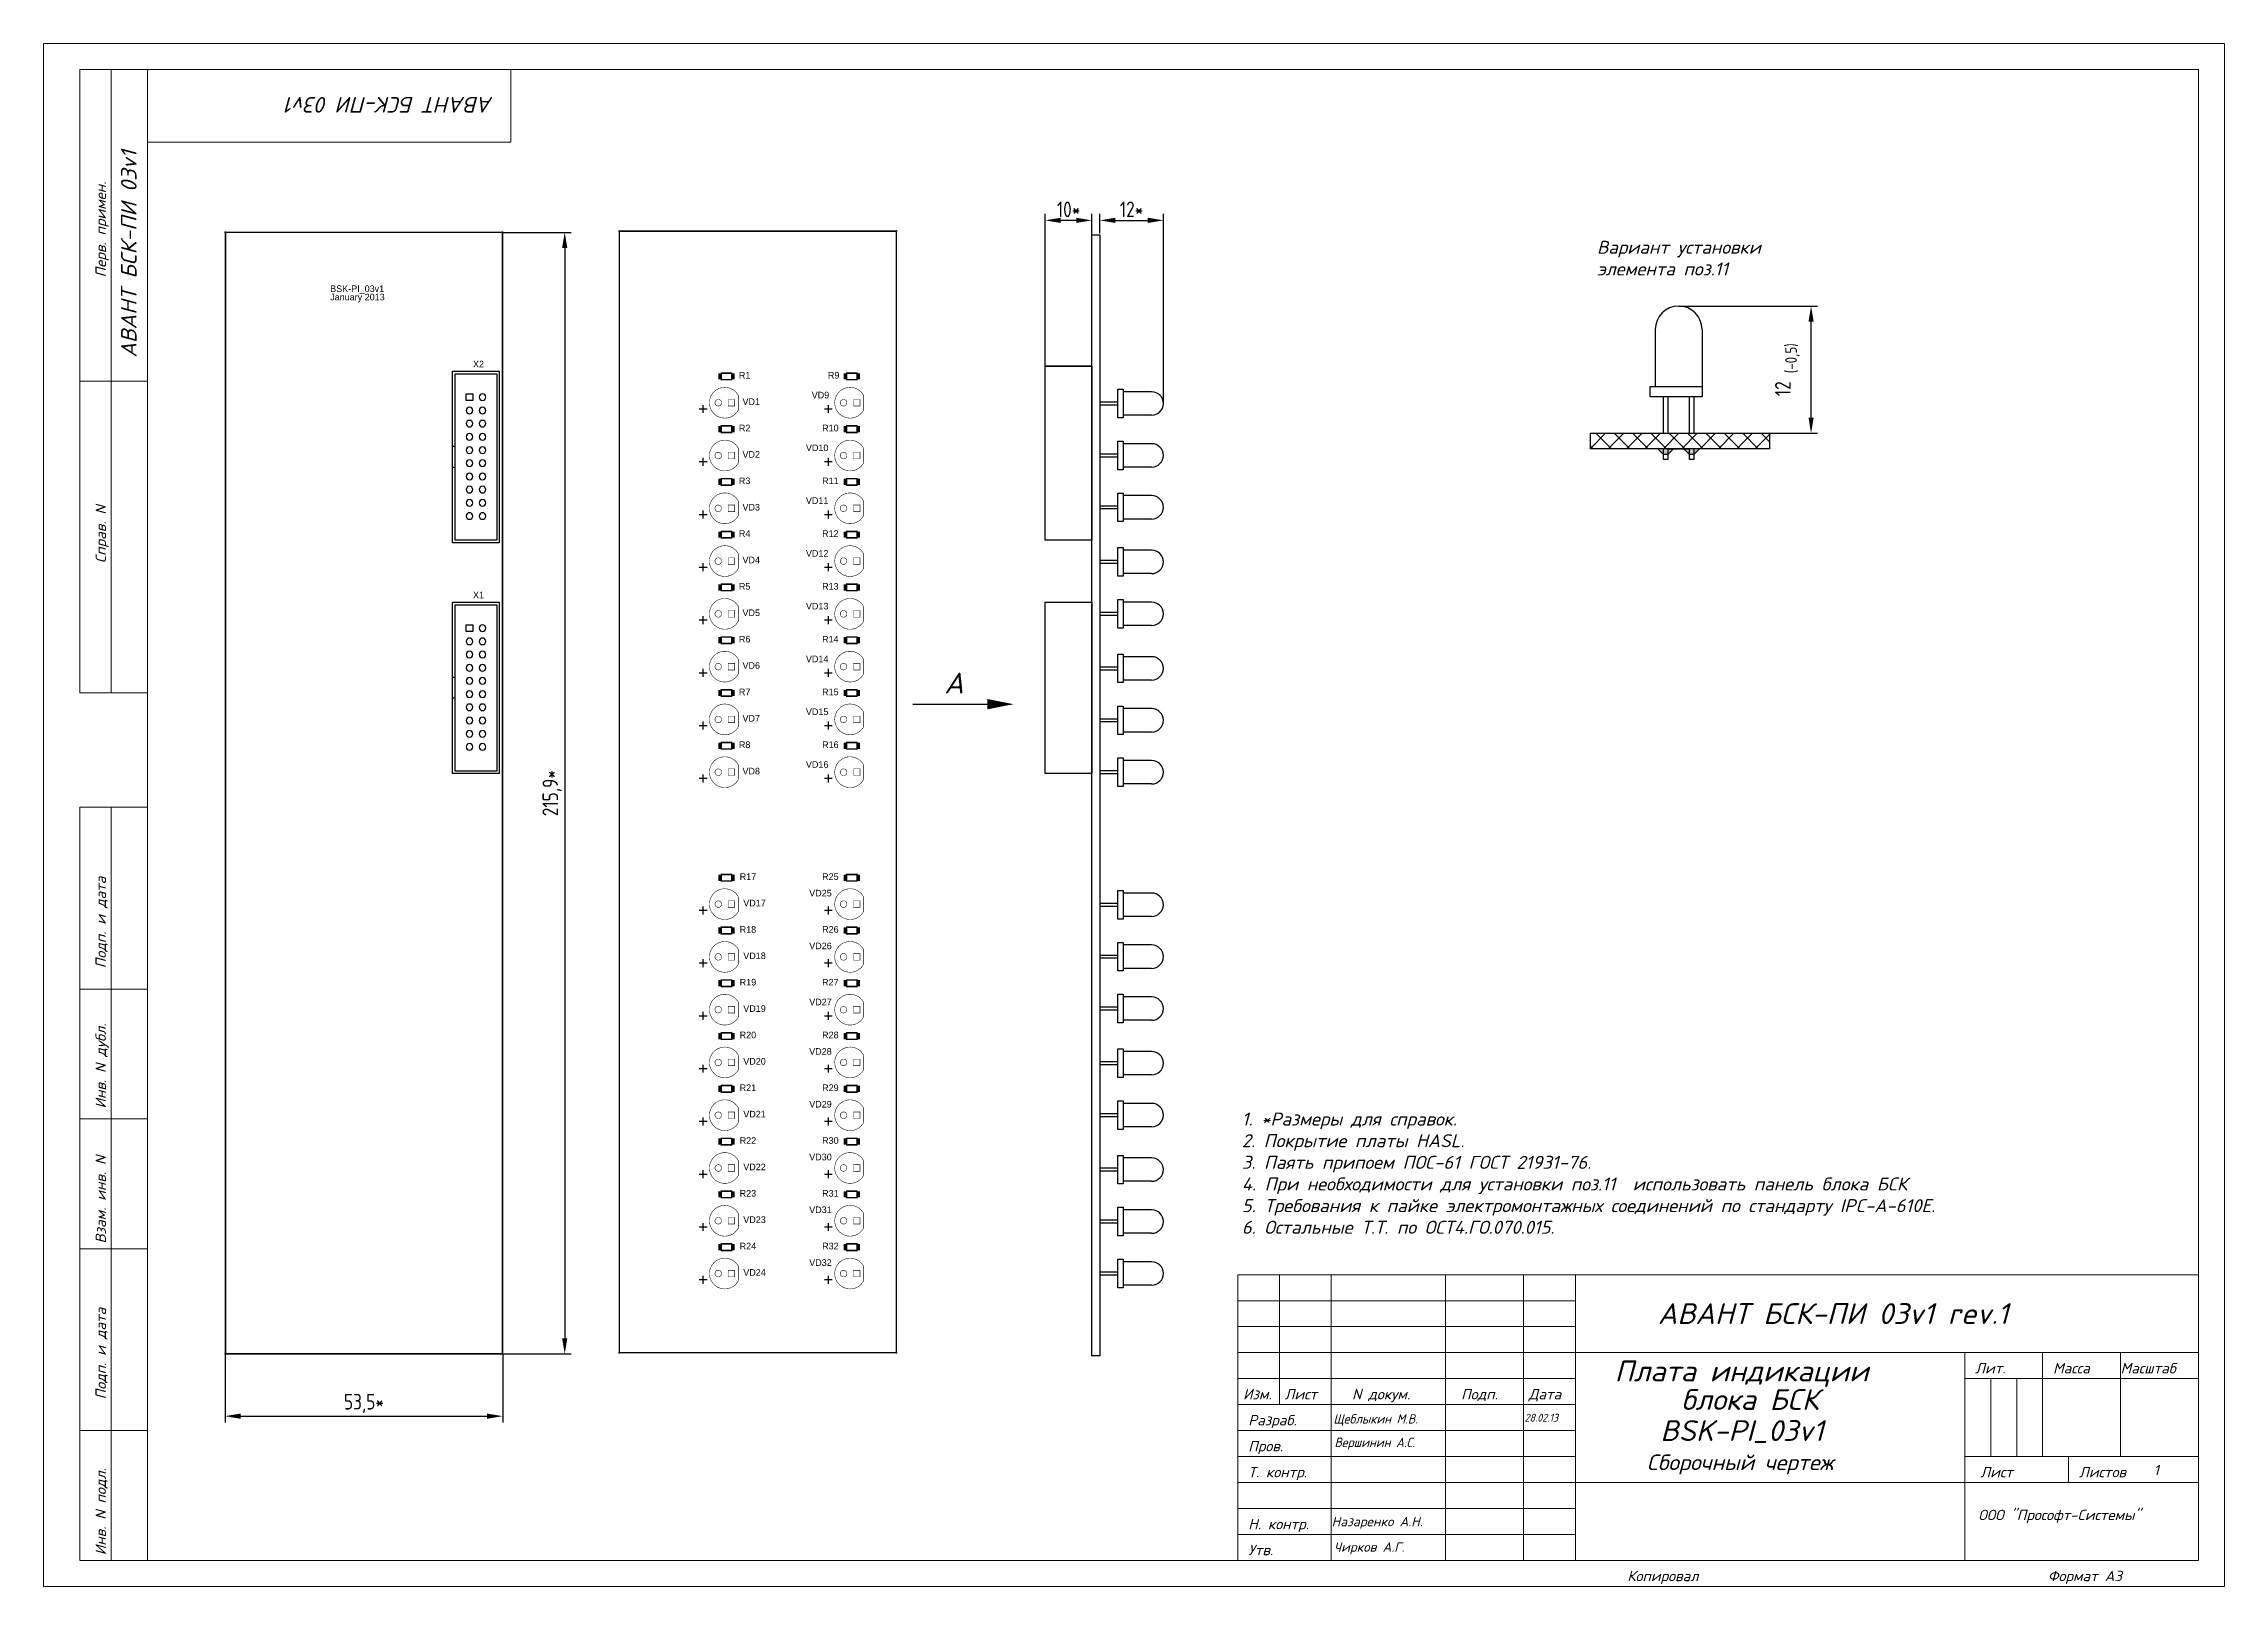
# Model space of a CAD drawing. Extents: x 618 to 1038, y -488 to -191.
import ezdxf
from ezdxf.enums import TextEntityAlignment as Align

# ---------------------------------------------------------------- set-up
doc = ezdxf.new("R2010")
doc.units = 0
doc.header["$MEASUREMENT"] = 0
for name, color, linetype in [('Board', 7, 'Continuous'), ('BOTTOM', 7, 'Continuous'), ('TOP', 7, 'Continuous'), ('Top_Silk', 7, 'Continuous')]:
    doc.layers.add(name, color=color, linetype=linetype)
doc.layers.add('РАЗМЕРЫ', color=3, linetype='Continuous', lineweight=0)
doc.layers.add('РАМКА', color=7, linetype='Continuous', lineweight=0)
doc.styles.add('ADRF1', font='romans', dxfattribs={"oblique": 15})
doc.styles.add('ГОСТ 2.304', font='CS_Gost2304.shx')
doc.dimstyles.new('ГОСТ', dxfattribs={"dimscale": 0, "dimtxt": 3, "dimasz": 3, "dimexe": 1.25, "dimexo": 0, "dimtad": 1, "dimtoh": 1, "dimdec": 3, "dimtxsty": 'ГОСТ 2.304', "dimcen": 5, "dimadec": 3, "dimazin": 2, "dimtfac": 0.75, "dimtdec": 4, "dimtmove": 1, "dimatfit": 3, "dimfxl": 1, "dimtolj": 1, "dimarcsym": 0})

msp = doc.modelspace()

# ---------------------------------------------------------------- texts
at = {"layer": 'Board', "linetype": 'Continuous', "attachment_point": 1, "style": 'ADRF1'}
for s, insert, char_height, width in [('A', (791.0515, -312.0752), 4, 8), ('1. *Размеры для справок.\\P2. Покрытие платы HASL.\\P3. Паять припоем ПОС-61 ГОСТ 21931-76.\\P4. При необходимости для установки поз.11  использовать панель блока БСК\\P5. Требования к пайке электромонтажных соединений по стандарту IPC-A-610E.\\P6. Остальные Т.Т. по ОСТ4.ГО.070.015.', (848.3638, -396.7651), 2.5, 180.700783)]:
    msp.add_mtext(s, dxfattribs=dict(at, insert=insert, char_height=char_height, width=width))
at = {"layer": 'BOTTOM', "width": 1.019685}
for s, p in [('R1', (752.6104, -255.458)), ('R9', (769.7554, -255.459)), ('VD1', (753.8804, -260.538)), ('VD9', (767.2164, -259.269)), ('R2', (752.6104, -265.618)), ('R10', (769.1214, -265.619)), ('VD10', (766.5804, -269.428)), ('VD2', (753.8804, -270.698)), ('R3', (752.6104, -275.778)), ('R11', (769.1204, -275.778)), ('VD3', (753.8804, -280.858)), ('VD11', (766.5804, -279.588)), ('R4', (752.6104, -285.938)), ('R12', (769.1204, -285.938)), ('VD4', (753.8804, -291.018)), ('VD12', (766.5804, -289.748)), ('R5', (752.6104, -296.098)), ('R13', (769.1204, -296.098)), ('VD5', (753.8804, -301.178)), ('VD13', (766.5804, -299.909)), ('R6', (752.6104, -306.258)), ('R14', (769.1204, -306.258)), ('VD6', (753.8804, -311.338)), ('VD14', (766.5804, -310.068)), ('R7', (752.6104, -316.418)), ('VD15', (766.5804, -320.228)), ('R15', (769.1204, -316.418)), ('VD7', (753.8804, -321.498)), ('R8', (752.6104, -326.578)), ('R16', (769.1204, -326.578)), ('VD8', (753.8804, -331.658)), ('VD16', (766.5804, -330.388)), ('R17', (753.2464, -351.979)), ('R25', (769.1204, -351.978)), ('VD17', (754.5154, -357.059)), ('VD25', (767.2154, -355.153)), ('R18', (753.2464, -362.139)), ('R26', (769.1204, -362.138)), ('VD26', (767.2154, -365.313)), ('VD18', (754.5154, -367.219)), ('R19', (753.2464, -372.299)), ('R27', (769.1204, -372.298)), ('VD19', (754.5154, -377.378)), ('VD27', (767.2154, -376.108)), ('R20', (753.2464, -382.459)), ('R28', (769.1204, -382.458)), ('VD20', (754.5154, -387.538)), ('VD28', (767.2154, -385.634)), ('R21', (753.2464, -392.619)), ('VD29', (767.2154, -395.794)), ('R29', (769.1204, -392.618)), ('VD21', (754.5154, -397.698)), ('R22', (753.2464, -402.779)), ('R30', (769.1204, -402.778)), ('VD22', (754.5154, -407.858)), ('VD30', (767.2154, -405.954)), ('R23', (753.2464, -412.939)), ('VD31', (767.2154, -416.114)), ('R31', (769.1204, -412.938)), ('VD23', (754.5154, -418.018)), ('R24', (753.2464, -423.099)), ('R32', (769.1204, -423.098)), ('VD24', (754.5154, -428.178)), ('VD32', (767.2154, -426.273))]:
    msp.add_text(s, height=1.27, dxfattribs=at).set_placement(p, align=Align.CENTER)
at = {"layer": 'TOP', "width": 1.019685}
for s, p in [('January 2013', (672.7918, -240.396)), ('BSK-PI_03v1', (672.7918, -238.796))]:
    msp.add_text(s, height=1.27, dxfattribs=at).set_placement(p)
for s, p in [('X2', (701.3558, -253.309)), ('X1', (701.3558, -297.759))]:
    msp.add_text(s, height=1.27, dxfattribs=at).set_placement(p, align=Align.CENTER)
at = {"layer": 'Top_Silk', "linetype": 'Continuous', "insert": (916.7528, -228.9374), "char_height": 2.5, "width": 47.5, "attachment_point": 1, "style": 'ADRF1'}
msp.add_mtext('Вариант установки элемента поз.11', dxfattribs=at)
at = {"layer": 'РАМКА', "style": 'ADRF1', "oblique": 15}
for rotation, p in [(180, (704.2461, -201.2575)), (90, (635.5026, -251.4286))]:
    msp.add_text('АВАНТ БСК-ПИ 03v1', height=3, rotation=rotation, dxfattribs=at).set_placement(p)
for s, height, p in [('АВАНТ БСК-ПИ 03v1 rev.1', 4, (928.4691, -437.4634)), ('Плата индикации', 4, (920.1516, -448.5191)), ('блока БСК', 4, (932.9842, -454.0011)), ('BSK-PI_03v1', 4, (928.9654, -459.9837)), ('Сборочный чертеж', 3, (926.3661, -465.596)), ('1', 2, (1023.9669, -466.5901)), ('ООО "Прософт-Системы"', 2, (990.2047, -475.2302)), ('Назаренко А.Н.', 1.8, (865.6607, -476.4096)), ('Чирков А.Г.', 1.8, (866.1092, -481.3115))]:
    msp.add_text(s, height=height, dxfattribs=at).set_placement(p)
at = {"layer": 'РАМКА', "style": 'ADRF1', "oblique": 15, "width": 0.9}
for s, height, p in [('Щеблыкин М.В.', 1.8, (865.9902, -456.6329)), ('28.02.13', 1.5, (902.8183, -456.2586)), ('Вершинин А.С.', 1.8, (866.1993, -461.1634))]:
    msp.add_text(s, height=height, dxfattribs=at).set_placement(p)

# ---------------------------------------------------------------- blocks, each defined once
blk = doc.blocks.new('РАМКА')
at = {"layer": 'РАМКА'}
for p, q in [((0, 297), (0, 0)), ((420, 297), (0, 297)), ((420, 0), (420, 297)), ((7, 172), (7, 292)), ((20, 292), (7, 292)), ((13, 172), (13, 292)), ((20, 292), (415, 292)), ((20, 5), (20, 292)), ((90, 278), (90, 292)), ((415, 292), (415, 5)), ((20, 278), (90, 278)), ((20, 232), (7, 232)), ((20, 172), (7, 172)), ((7, 5), (7, 150)), ((20, 150), (7, 150)), ((13, 5), (13, 150)), ((20, 115), (7, 115)), ((20, 90), (7, 90)), ((20, 65), (7, 65)), ((230, 60), (230, 5)), ((415, 60), (230, 60)), ((238, 60), (238, 35)), ((248, 60), (248, 5)), ((270, 60), (270, 5)), ((285, 60), (285, 5)), ((295, 60), (295, 5)), ((230, 55), (295, 55)), ((230, 50), (295, 50)), ((230, 45), (415, 45)), ((370, 45), (370, 5)), ((385, 45), (385, 25)), ((400, 45), (400, 25)), ((230, 40), (295, 40)), ((370, 40), (415, 40)), ((375, 40), (375, 25)), ((380, 40), (380, 25)), ((230, 35), (295, 35)), ((20, 30), (7, 30)), ((230, 30), (295, 30)), ((230, 25), (295, 25)), ((370, 25), (415, 25)), ((390, 25), (390, 20)), ((230, 20), (415, 20)), ((230, 15), (295, 15)), ((230, 10), (295, 10)), ((20, 5), (7, 5)), ((415, 5), (20, 5)), ((0, 0), (420, 0))]:
    blk.add_line(p, q, dxfattribs=at)
at = {"layer": 'РАМКА', "style": 'ADRF1', "oblique": 15}
for s, p in [('Перв. примен.', (12, 252)), ('Справ. N', (12, 197)), ('Подп. и дата', (12, 119)), ('Инв. N дубл.', (12, 92)), ('Взам. инв. N', (12, 66)), ('Подп. и дата', (12, 36)), ('Инв. N подл.', (12, 6))]:
    blk.add_text(s, height=2, rotation=90, dxfattribs=at).set_placement(p)
for s, p in [('Лит.', (372, 41)), ('Масса', (387, 41)), ('Масштаб', (400, 41)), ('Изм.', (231, 36)), ('Лист', (239, 36)), ('N докум.', (252, 36)), ('Подп.', (273, 36)), ('Дата', (286, 36)), ('Разраб.', (232, 31)), ('Пров.', (232, 26)), ('Т. контр.', (232, 21)), ('Лист', (373, 21)), ('Листов', (392, 21)), ('Н. контр.', (232, 11)), ('Утв.', (232, 6)), ('Копировал', (305, 1)), ('Формат A3', (386, 1))]:
    blk.add_text(s, height=2, dxfattribs=at).set_placement(p)
blk = doc.blocks.new('*D297')
at = {"layer": 'Defpoints', "color": 0}
for p in [(810.5, -225), (819.5, -227.77), (810.5, -253.06)]:
    blk.add_point(p, dxfattribs=at)
at = {"layer": 'РАЗМЕРЫ', "color": 0, "lineweight": -2}
for p, q in [((810.5, -253.06), (810.5, -223.75)), ((816.5, -225), (813.5, -225)), ((819.5, -227.77), (819.5, -223.75))]:
    blk.add_line(p, q, dxfattribs=at)
at = {"layer": 'РАЗМЕРЫ', "color": 0}
for points in [[(813.5, -224.5), (813.5, -225.5), (810.5, -225)], [(816.5, -225.5), (816.5, -224.5), (819.5, -225)]]:
    blk.add_solid(points, dxfattribs=at)
at = {"layer": 'РАЗМЕРЫ', "color": 0, "linetype": 'ByBlock', "insert": (815, -222.88), "char_height": 3, "attachment_point": 5, "style": 'ГОСТ 2.304'}
blk.add_mtext('\\A1;10*', dxfattribs=at)
blk = doc.blocks.new('*D301')
at = {"layer": 'Defpoints', "color": 0}
for p in [(833.26, -225), (821, -227.5), (833.26, -260.25)]:
    blk.add_point(p, dxfattribs=at)
at = {"layer": 'РАЗМЕРЫ', "color": 0, "lineweight": -2}
for p, q in [((821, -227.5), (821, -223.75)), ((824, -225), (830.26, -225)), ((833.26, -260.25), (833.26, -223.75))]:
    blk.add_line(p, q, dxfattribs=at)
at = {"layer": 'РАЗМЕРЫ', "color": 0}
for points in [[(824, -224.5), (824, -225.5), (821, -225)], [(830.26, -225.5), (830.26, -224.5), (833.26, -225)]]:
    blk.add_solid(points, dxfattribs=at)
at = {"layer": 'РАЗМЕРЫ', "color": 0, "linetype": 'ByBlock', "insert": (827.13, -222.88), "char_height": 3, "attachment_point": 5, "style": 'ГОСТ 2.304'}
blk.add_mtext('\\A1;12*', dxfattribs=at)
blk = doc.blocks.new('*D304')
at = {"layer": 'Defpoints', "color": 0}
for p in [(932.5, -241.5), (958, -241.5), (950, -266)]:
    blk.add_point(p, dxfattribs=at)
at = {"layer": 'РАЗМЕРЫ', "color": 0, "lineweight": -2}
for p, q in [((932.5, -241.5), (959.25, -241.5)), ((958, -263), (958, -244.5)), ((950, -266), (959.25, -266))]:
    blk.add_line(p, q, dxfattribs=at)
at = {"layer": 'РАЗМЕРЫ', "color": 0}
for points in [[(958.5, -244.5), (957.5, -244.5), (958, -241.5)], [(957.5, -263), (958.5, -263), (958, -266)]]:
    blk.add_solid(points, dxfattribs=at)
at = {"layer": 'РАЗМЕРЫ', "color": 0, "linetype": 'ByBlock', "insert": (953.1625, -253.75), "char_height": 3, "attachment_point": 5, "rotation": 90, "style": 'ГОСТ 2.304'}
blk.add_mtext('\\A1;\\A1;12 \\H0.75x;\\S^ (-0,5);\\H1.33x;', dxfattribs=at)
blk = doc.blocks.new('*D306')
at = {"layer": 'Defpoints', "color": 0}
for p in [(652.55, -443.21), (706.02, -443.21), (706.02, -455.21)]:
    blk.add_point(p, dxfattribs=at)
at = {"layer": 'РАЗМЕРЫ', "color": 0, "lineweight": -2}
for p, q in [((652.55, -443.21), (652.55, -456.46)), ((706.02, -443.21), (706.02, -456.46)), ((655.55, -455.21), (703.02, -455.21))]:
    blk.add_line(p, q, dxfattribs=at)
at = {"layer": 'РАЗМЕРЫ', "color": 0}
for points in [[(655.55, -454.71), (655.55, -455.71), (652.55, -455.21)], [(703.02, -455.71), (703.02, -454.71), (706.02, -455.21)]]:
    blk.add_solid(points, dxfattribs=at)
at = {"layer": 'РАЗМЕРЫ', "color": 0, "linetype": 'ByBlock', "insert": (679.29, -452.78), "char_height": 3, "attachment_point": 5, "style": 'ГОСТ 2.304'}
blk.add_mtext('\\A1;53,5*', dxfattribs=at)
blk = doc.blocks.new('*D308')
at = {"layer": 'Defpoints', "color": 0}
for p in [(705.96, -227.31), (705.96, -443.24), (717.96, -443.24)]:
    blk.add_point(p, dxfattribs=at)
at = {"layer": 'РАЗМЕРЫ', "color": 0, "lineweight": -2}
for p, q in [((705.96, -227.31), (719.21, -227.31)), ((717.96, -230.31), (717.96, -440.24)), ((705.96, -443.24), (719.21, -443.24))]:
    blk.add_line(p, q, dxfattribs=at)
at = {"layer": 'РАЗМЕРЫ', "color": 0}
for points in [[(718.46, -230.31), (717.46, -230.31), (717.96, -227.31)], [(717.46, -440.24), (718.46, -440.24), (717.96, -443.24)]]:
    blk.add_solid(points, dxfattribs=at)
at = {"layer": 'РАЗМЕРЫ', "color": 0, "linetype": 'ByBlock', "insert": (715.53, -335.28), "char_height": 3, "attachment_point": 5, "rotation": 90, "style": 'ГОСТ 2.304'}
blk.add_mtext('\\A1;215,9*', dxfattribs=at)

# ---------------------------------------------------------------- dimensions: what is measured, and where the dimension line sits
at = {"layer": 'РАЗМЕРЫ'}
for base, p1, p2, text, override, picture, middle in [((810.5, -225), (819.5, -227.7748), (810.5, -253.059), '10*', {"dimscale": 1, "dimlfac": 1, "dimtxsty": 'ГОСТ 2.304', "dimsah": 1, "dimtolj": 1}, '*D297', (815, -222.875)), ((833.2612, -225), (821, -227.5), (833.2612, -260.25), '12*', {"dimscale": 1, "dimlfac": 1, "dimtxsty": 'ГОСТ 2.304', "dimsah": 1, "dimtolj": 1}, '*D301', (827.1306, -222.875)), ((706.0198, -455.209), (652.5518, -443.209), (706.0198, -443.209), '<>*', {"dimscale": 1, "dimdec": 1, "dimlfac": 1, "dimtxsty": 'ГОСТ 2.304', "dimsah": 1, "dimtolj": 1}, '*D306', (679.2858, -452.784))]:
    dim = msp.add_linear_dim(base=base, p1=p1, p2=p2, text=text, dimstyle='ГОСТ', override=override, dxfattribs=at)
    dim.commit()
    dim.dimension.update_dxf_attribs({"geometry": picture, "text_midpoint": middle})
dim = msp.add_linear_dim(base=(717.9558, -443.241), p1=(705.9558, -227.309), p2=(705.9558, -443.241), angle=90, dimstyle='ГОСТ', override={"dimscale": 1, "dimdec": 1, "dimlfac": 1, "dimpost": '*', "dimtxsty": 'ГОСТ 2.304', "dimsah": 1, "dimtolj": 1}, dxfattribs=at)
dim.commit()
dim.dimension.update_dxf_attribs({"geometry": '*D308', "text_midpoint": (715.5308, -335.275)})
dim = msp.add_linear_dim(base=(958, -241.5), p1=(950, -266), p2=(932.5, -241.5), angle=90, text='\\A1;12 \\H0.75x;\\S^ (-0,5);\\H1.33x;', dimstyle='ГОСТ', override={"dimscale": 1, "dimgap": 3, "dimlfac": 0.5, "dimtxsty": 'ГОСТ 2.304', "dimsah": 1, "dimtolj": 1}, dxfattribs=at)
dim.commit()
dim.dimension.update_dxf_attribs({"geometry": '*D304', "text_midpoint": (953.1625, -253.75)})

# ---------------------------------------------------------------- hatches: boundary and pattern name
at = {"layer": 'Board', "linetype": 'ByBlock'}
h = msp.add_hatch(dxfattribs=at)
h.set_pattern_fill('ANSI37', color=256, scale=20, style=0)
h.paths.add_polyline_path([(915.5, -266), (950, -266), (950, -269), (915.5, -269)], flags=0)
h = msp.add_hatch(color=256, dxfattribs=at)
h.paths.add_polyline_path([(928.5, -269), (929.5, -270), (930.5, -270), (931.5, -269)], flags=0)
h.paths.add_polyline_path([(933.5, -269), (934.5, -270), (935.5, -270), (936.5, -269)], flags=0)

# ---------------------------------------------------------------- linework, layer by layer
at = {"linetype": 'Continuous', "const_width": 0.125}
msp.add_lwpolyline([(800.6244, -318.2747, 1), (800.4994, -318.2747, 1)], format="xyb", close=True, dxfattribs=at)
at = {"layer": 'Board', "linetype": 'ByBlock'}
for p, q in [((821, -242.5), (821, -243)), ((928, -246), (928, -257)), ((937, -246), (937, -257)), ((819.5, -253.059), (810.5, -253.059)), ((824.5, -260), (821, -260)), ((831, -258), (825.5, -258)), ((929.5, -259), (929.5, -266)), ((930.5, -266), (930.5, -259)), ((934.5, -259), (934.5, -266)), ((935.5, -266), (935.5, -259)), ((821, -260.5), (824.5, -260.5)), ((831, -262.5), (825.5, -262.5)), ((831, -268), (825.5, -268)), ((824.5, -270), (821, -270)), ((821, -270.5), (824.5, -270.5)), ((831, -272.5), (825.5, -272.5)), ((929.5, -269), (929.5, -271)), ((929.5, -271), (930.5, -271)), ((930.5, -271), (930.5, -269)), ((930.5, -269), (934.5, -269)), ((934.5, -269), (934.5, -271)), ((934.5, -271), (935.5, -271)), ((935.5, -271), (935.5, -269)), ((824.5, -280), (821, -280)), ((821, -280.5), (824.5, -280.5)), ((831, -278), (825.5, -278)), ((831, -282.5), (825.5, -282.5)), ((831, -288.5), (825.5, -288.5)), ((824.5, -290.5), (821, -290.5)), ((821, -291), (824.5, -291)), ((831, -293), (825.5, -293)), ((824.5, -300.5), (821, -300.5)), ((821, -301), (824.5, -301)), ((831, -298.5), (825.5, -298.5)), ((831, -303), (825.5, -303)), ((831, -309), (825.5, -309)), ((824.5, -311), (821, -311)), ((821, -311.5), (824.5, -311.5)), ((831, -313.5), (825.5, -313.5)), ((831, -319), (825.5, -319)), ((824.5, -321), (821, -321)), ((821, -321.5), (824.5, -321.5)), ((831, -323.5), (825.5, -323.5)), ((824.5, -331), (821, -331)), ((821, -331.5), (824.5, -331.5)), ((831, -329), (825.5, -329)), ((831, -333.5), (825.5, -333.5)), ((824.5, -356.5), (821, -356.5)), ((821, -357), (824.5, -357)), ((831, -354.5), (825.5, -354.5)), ((831, -359), (825.5, -359)), ((831, -364.5), (825.5, -364.5)), ((824.5, -366.5), (821, -366.5)), ((821, -367), (824.5, -367)), ((831, -369), (825.5, -369)), ((824.5, -376.5), (821, -376.5)), ((821, -377), (824.5, -377)), ((831, -374.5), (825.5, -374.5)), ((831, -379), (825.5, -379)), ((831, -385), (825.5, -385)), ((824.5, -387), (821, -387)), ((821, -387.5), (824.5, -387.5)), ((831, -389.5), (825.5, -389.5)), ((824.5, -397), (821, -397)), ((821, -397.5), (824.5, -397.5)), ((831, -395), (825.5, -395)), ((831, -399.5), (825.5, -399.5)), ((831, -405.5), (825.5, -405.5)), ((824.5, -407.5), (821, -407.5)), ((821, -408), (824.5, -408)), ((831, -410), (825.5, -410)), ((831, -415.5), (825.5, -415.5)), ((824.5, -417.5), (821, -417.5)), ((821, -418), (824.5, -418)), ((831, -420), (825.5, -420)), ((824.5, -427.5), (821, -427.5)), ((821, -428), (824.5, -428)), ((831, -425.5), (825.5, -425.5)), ((831, -430), (825.5, -430))]:
    msp.add_line(p, q, dxfattribs=at)
at = {"layer": 'Board', "linetype": 'Continuous'}
msp.add_line((785, -318.1429), (803.9335, -318.1429), dxfattribs=at)
at = {"layer": 'Board', "const_width": 0.3}
for points in [[(652.6158, -227.245, 1), (652.6158, -227.373, 1)], [(652.6158, -227.245, 1), (652.6158, -227.373, 1)], [(652.6158, -227.277, 1), (652.6158, -227.341, 1)], [(652.6158, -227.277, 1), (652.6158, -227.341, 1)], [(705.9558, -227.245, 1), (705.9558, -227.373, 1)], [(705.9558, -227.245, 1), (705.9558, -227.373, 1)], [(705.9558, -227.277, 1), (705.9558, -227.341, 1)], [(705.9558, -227.277, 1), (705.9558, -227.341, 1)], [(728.4804, -227.031, -1), (728.4804, -227.159, -1)], [(728.4804, -227.031, -1), (728.4804, -227.159, -1)], [(728.4804, -227.031, 1), (728.4804, -227.159, 1)], [(728.4804, -227.031, 1), (728.4804, -227.159, 1)], [(728.4804, -227.063, -1), (728.4804, -227.127, -1)], [(728.4804, -227.063, -1), (728.4804, -227.127, -1)], [(728.4804, -227.063, 1), (728.4804, -227.127, 1)], [(728.4804, -227.063, 1), (728.4804, -227.127, 1)], [(781.8204, -227.031, -1), (781.8204, -227.159, -1)], [(781.8204, -227.031, -1), (781.8204, -227.159, -1)], [(781.8204, -227.063, -1), (781.8204, -227.127, -1)], [(781.8204, -227.063, -1), (781.8204, -227.127, -1)], [(652.6158, -443.145, 1), (652.6158, -443.273, 1)], [(652.6158, -443.145, 1), (652.6158, -443.273, 1)], [(652.6158, -443.177, 1), (652.6158, -443.241, 1)], [(652.6158, -443.177, 1), (652.6158, -443.241, 1)], [(705.9558, -443.145, 1), (705.9558, -443.273, 1)], [(705.9558, -443.145, 1), (705.9558, -443.273, 1)], [(705.9558, -443.177, 1), (705.9558, -443.241, 1)], [(705.9558, -443.177, 1), (705.9558, -443.241, 1)], [(728.4804, -442.931, -1), (728.4804, -443.059, -1)], [(728.4804, -442.931, -1), (728.4804, -443.059, -1)], [(728.4804, -442.931, 1), (728.4804, -443.059, 1)], [(728.4804, -442.931, 1), (728.4804, -443.059, 1)], [(728.4804, -442.963, -1), (728.4804, -443.027, -1)], [(728.4804, -442.963, -1), (728.4804, -443.027, -1)], [(728.4804, -442.963, 1), (728.4804, -443.027, 1)], [(728.4804, -442.963, 1), (728.4804, -443.027, 1)], [(781.8204, -442.931, -1), (781.8204, -443.059, -1)], [(781.8204, -442.931, -1), (781.8204, -443.059, -1)], [(781.8204, -442.963, -1), (781.8204, -443.027, -1)], [(781.8204, -442.963, -1), (781.8204, -443.027, -1)]]:
    msp.add_lwpolyline(points, format="xyb", close=True, dxfattribs=at)
for points in [[(652.6158, -227.309), (705.9558, -227.309)], [(705.9558, -227.309), (652.6158, -227.309)], [(652.6158, -443.209), (652.6158, -227.309)], [(652.6158, -227.309), (652.6158, -443.209)], [(705.9558, -443.209), (705.9558, -227.309)], [(705.9558, -443.209), (705.9558, -227.309)], [(781.8204, -227.095), (728.4804, -227.095)], [(728.4804, -227.095), (781.8204, -227.095)], [(728.4804, -442.995), (728.4804, -227.095)], [(728.4804, -442.995), (728.4804, -227.095)], [(728.4804, -442.995), (728.4804, -227.095)], [(728.4804, -442.995), (728.4804, -227.095)], [(781.8204, -442.995), (781.8204, -227.095)], [(781.8204, -227.095), (781.8204, -442.995)], [(705.9558, -443.209), (652.6158, -443.209)], [(652.6158, -443.209), (705.9558, -443.209)], [(728.4804, -442.995), (781.8204, -442.995)], [(781.8204, -442.995), (728.4804, -442.995)]]:
    msp.add_lwpolyline(points, dxfattribs=at)
at = {"layer": 'Board', "linetype": 'ByBlock'}
for points in [[(819.5, -227.7748), (821, -227.7748), (821, -443.5794), (819.5, -443.5794)], [(819.5, -286.559), (810.5, -286.559), (810.5, -253.059), (819.5, -253.059)], [(824.5, -257.5), (825.5, -257.5), (825.5, -263), (824.5, -263)], [(927, -259), (927, -257), (937, -257), (937, -259)], [(824.5, -267.5), (825.5, -267.5), (825.5, -273), (824.5, -273)], [(915.5, -266), (950, -266), (950, -269), (915.5, -269)], [(824.5, -277.5), (825.5, -277.5), (825.5, -283), (824.5, -283)], [(824.5, -288), (825.5, -288), (825.5, -293.5), (824.5, -293.5)], [(824.5, -298), (825.5, -298), (825.5, -303.5), (824.5, -303.5)], [(819.5, -331.509), (810.5, -331.509), (810.5, -298.509), (819.5, -298.509)], [(824.5, -308.5), (825.5, -308.5), (825.5, -314), (824.5, -314)], [(824.5, -318.5), (825.5, -318.5), (825.5, -324), (824.5, -324)], [(824.5, -328.5), (825.5, -328.5), (825.5, -334), (824.5, -334)], [(824.5, -354), (825.5, -354), (825.5, -359.5), (824.5, -359.5)], [(824.5, -364), (825.5, -364), (825.5, -369.5), (824.5, -369.5)], [(824.5, -374), (825.5, -374), (825.5, -379.5), (824.5, -379.5)], [(824.5, -384.5), (825.5, -384.5), (825.5, -390), (824.5, -390)], [(824.5, -394.5), (825.5, -394.5), (825.5, -400), (824.5, -400)], [(824.5, -405), (825.5, -405), (825.5, -410.5), (824.5, -410.5)], [(824.5, -415), (825.5, -415), (825.5, -420.5), (824.5, -420.5)], [(824.5, -425), (825.5, -425), (825.5, -430.5), (824.5, -430.5)]]:
    msp.add_lwpolyline(points, close=True, dxfattribs=at)
for points in [[(928.5, -269), (929.5, -270), (930.5, -270), (931.5, -269), (928.5, -269)], [(933.5, -269), (934.5, -270), (935.5, -270), (936.5, -269), (933.5, -269)]]:
    msp.add_lwpolyline(points, dxfattribs=at)
for centre, radius, start, end in [((932.5, -246), 4.5, 0, 180), ((831, -260.25), 2.25, 270, 90), ((831, -270.25), 2.25, 270, 90), ((831, -280.25), 2.25, 270, 90), ((831, -290.75), 2.25, 270, 90), ((831, -300.75), 2.25, 270, 90), ((831, -311.25), 2.25, 270, 90), ((831, -321.25), 2.25, 270, 90), ((831, -331.25), 2.25, 270, 90), ((831, -356.75), 2.25, 270, 90), ((831, -366.75), 2.25, 270, 90), ((831, -376.75), 2.25, 270, 90), ((831, -387.25), 2.25, 270, 90), ((831, -397.25), 2.25, 270, 90), ((831, -407.75), 2.25, 270, 90), ((831, -417.75), 2.25, 270, 90), ((831, -427.75), 2.25, 270, 90)]:
    msp.add_arc(centre, radius, start, end, dxfattribs=at)
at = {"layer": 'Board'}
msp.add_solid([(799.3543, -319.1429), (799.3543, -317.1429), (804.3543, -318.1429)], dxfattribs=at)
at = {"layer": 'BOTTOM'}
for points, const_width in [([(747.7204, -255.635), (747.7204, -254.435)], 0.3), ([(747.8204, -255.635), (747.8204, -254.435)], 0.3), ([(747.9204, -255.635), (747.9204, -254.435)], 0.3), ([(748.0204, -255.635), (748.0204, -254.435)], 0.3), ([(750.2204, -255.635), (750.2204, -254.435)], 0.3), ([(750.3204, -255.635), (750.3204, -254.435)], 0.3), ([(750.4204, -255.635), (750.4204, -254.435)], 0.3), ([(750.5204, -255.635), (750.5204, -254.435)], 0.3), ([(771.8504, -255.635), (771.8504, -254.435)], 0.3), ([(771.9504, -255.635), (771.9504, -254.435)], 0.3), ([(772.0504, -255.635), (772.0504, -254.435)], 0.3), ([(772.1504, -255.635), (772.1504, -254.435)], 0.3), ([(774.3504, -255.635), (774.3504, -254.435)], 0.3), ([(774.4504, -255.635), (774.4504, -254.435)], 0.3), ([(774.5504, -255.635), (774.5504, -254.435)], 0.3), ([(774.6504, -255.635), (774.6504, -254.435)], 0.3), ([(744.6004, -262.115), (744.6004, -260.515)], 0.25), ([(751.4004, -261.515), (751.4004, -258.715)], 0.1), ([(768.7304, -262.115), (768.7304, -260.515)], 0.25), ([(775.5304, -261.515), (775.5304, -258.715)], 0.1), ([(745.4004, -261.315), (743.8004, -261.315)], 0.25), ([(747.7204, -265.795), (747.7204, -264.595)], 0.3), ([(747.8204, -265.795), (747.8204, -264.595)], 0.3), ([(747.9204, -265.795), (747.9204, -264.595)], 0.3), ([(748.0204, -265.795), (748.0204, -264.595)], 0.3), ([(750.2204, -265.795), (750.2204, -264.595)], 0.3), ([(750.3204, -265.795), (750.3204, -264.595)], 0.3), ([(750.4204, -265.795), (750.4204, -264.595)], 0.3), ([(750.5204, -265.795), (750.5204, -264.595)], 0.3), ([(769.5304, -261.315), (767.9304, -261.315)], 0.25), ([(771.8504, -265.795), (771.8504, -264.595)], 0.3), ([(771.9504, -265.795), (771.9504, -264.595)], 0.3), ([(772.0504, -265.795), (772.0504, -264.595)], 0.3), ([(772.1504, -265.795), (772.1504, -264.595)], 0.3), ([(774.3504, -265.795), (774.3504, -264.595)], 0.3), ([(774.4504, -265.795), (774.4504, -264.595)], 0.3), ([(774.5504, -265.795), (774.5504, -264.595)], 0.3), ([(774.6504, -265.795), (774.6504, -264.595)], 0.3), ([(745.4004, -271.475), (743.8004, -271.475)], 0.25), ([(744.6004, -272.275), (744.6004, -270.675)], 0.25), ([(751.4004, -271.675), (751.4004, -268.875)], 0.1), ([(769.5304, -271.475), (767.9304, -271.475)], 0.25), ([(768.7304, -272.275), (768.7304, -270.675)], 0.25), ([(775.5304, -271.675), (775.5304, -268.875)], 0.1), ([(747.7204, -275.955), (747.7204, -274.755)], 0.3), ([(747.8204, -275.955), (747.8204, -274.755)], 0.3), ([(747.9204, -275.955), (747.9204, -274.755)], 0.3), ([(748.0204, -275.955), (748.0204, -274.755)], 0.3), ([(750.2204, -275.955), (750.2204, -274.755)], 0.3), ([(750.3204, -275.955), (750.3204, -274.755)], 0.3), ([(750.4204, -275.955), (750.4204, -274.755)], 0.3), ([(750.5204, -275.955), (750.5204, -274.755)], 0.3), ([(771.8504, -275.955), (771.8504, -274.755)], 0.3), ([(771.9504, -275.955), (771.9504, -274.755)], 0.3), ([(772.0504, -275.955), (772.0504, -274.755)], 0.3), ([(772.1504, -275.955), (772.1504, -274.755)], 0.3), ([(774.3504, -275.955), (774.3504, -274.755)], 0.3), ([(774.4504, -275.955), (774.4504, -274.755)], 0.3), ([(774.5504, -275.955), (774.5504, -274.755)], 0.3), ([(774.6504, -275.955), (774.6504, -274.755)], 0.3), ([(744.6004, -282.435), (744.6004, -280.835)], 0.25), ([(751.4004, -281.835), (751.4004, -279.035)], 0.1), ([(768.7304, -282.435), (768.7304, -280.835)], 0.25), ([(775.5304, -281.835), (775.5304, -279.035)], 0.1), ([(745.4004, -281.635), (743.8004, -281.635)], 0.25), ([(747.7204, -286.115), (747.7204, -284.915)], 0.3), ([(747.8204, -286.115), (747.8204, -284.915)], 0.3), ([(747.9204, -286.115), (747.9204, -284.915)], 0.3), ([(748.0204, -286.115), (748.0204, -284.915)], 0.3), ([(750.2204, -286.115), (750.2204, -284.915)], 0.3), ([(750.3204, -286.115), (750.3204, -284.915)], 0.3), ([(750.4204, -286.115), (750.4204, -284.915)], 0.3), ([(750.5204, -286.115), (750.5204, -284.915)], 0.3), ([(769.5304, -281.635), (767.9304, -281.635)], 0.25), ([(771.8504, -286.115), (771.8504, -284.915)], 0.3), ([(771.9504, -286.115), (771.9504, -284.915)], 0.3), ([(772.0504, -286.115), (772.0504, -284.915)], 0.3), ([(772.1504, -286.115), (772.1504, -284.915)], 0.3), ([(774.3504, -286.115), (774.3504, -284.915)], 0.3), ([(774.4504, -286.115), (774.4504, -284.915)], 0.3), ([(774.5504, -286.115), (774.5504, -284.915)], 0.3), ([(774.6504, -286.115), (774.6504, -284.915)], 0.3), ([(751.4004, -291.995), (751.4004, -289.195)], 0.1), ([(775.5304, -291.995), (775.5304, -289.195)], 0.1), ([(745.4004, -291.795), (743.8004, -291.795)], 0.25), ([(744.6004, -292.595), (744.6004, -290.995)], 0.25), ([(769.5304, -291.795), (767.9304, -291.795)], 0.25), ([(768.7304, -292.595), (768.7304, -290.995)], 0.25), ([(747.7204, -296.275), (747.7204, -295.075)], 0.3), ([(747.8204, -296.275), (747.8204, -295.075)], 0.3), ([(747.9204, -296.275), (747.9204, -295.075)], 0.3), ([(748.0204, -296.275), (748.0204, -295.075)], 0.3), ([(750.2204, -296.275), (750.2204, -295.075)], 0.3), ([(750.3204, -296.275), (750.3204, -295.075)], 0.3), ([(750.4204, -296.275), (750.4204, -295.075)], 0.3), ([(750.5204, -296.275), (750.5204, -295.075)], 0.3), ([(771.8504, -296.275), (771.8504, -295.075)], 0.3), ([(771.9504, -296.275), (771.9504, -295.075)], 0.3), ([(772.0504, -296.275), (772.0504, -295.075)], 0.3), ([(772.1504, -296.275), (772.1504, -295.075)], 0.3), ([(774.3504, -296.275), (774.3504, -295.075)], 0.3), ([(774.4504, -296.275), (774.4504, -295.075)], 0.3), ([(774.5504, -296.275), (774.5504, -295.075)], 0.3), ([(774.6504, -296.275), (774.6504, -295.075)], 0.3), ([(745.4004, -301.955), (743.8004, -301.955)], 0.25), ([(744.6004, -302.755), (744.6004, -301.155)], 0.25), ([(751.4004, -302.155), (751.4004, -299.355)], 0.1), ([(769.5304, -301.955), (767.9304, -301.955)], 0.25), ([(768.7304, -302.755), (768.7304, -301.155)], 0.25), ([(775.5304, -302.155), (775.5304, -299.355)], 0.1), ([(747.7204, -306.435), (747.7204, -305.235)], 0.3), ([(747.8204, -306.435), (747.8204, -305.235)], 0.3), ([(747.9204, -306.435), (747.9204, -305.235)], 0.3), ([(748.0204, -306.435), (748.0204, -305.235)], 0.3), ([(750.2204, -306.435), (750.2204, -305.235)], 0.3), ([(750.3204, -306.435), (750.3204, -305.235)], 0.3), ([(750.4204, -306.435), (750.4204, -305.235)], 0.3), ([(750.5204, -306.435), (750.5204, -305.235)], 0.3), ([(771.8504, -306.435), (771.8504, -305.235)], 0.3), ([(771.9504, -306.435), (771.9504, -305.235)], 0.3), ([(772.0504, -306.435), (772.0504, -305.235)], 0.3), ([(772.1504, -306.435), (772.1504, -305.235)], 0.3), ([(774.3504, -306.435), (774.3504, -305.235)], 0.3), ([(774.4504, -306.435), (774.4504, -305.235)], 0.3), ([(774.5504, -306.435), (774.5504, -305.235)], 0.3), ([(774.6504, -306.435), (774.6504, -305.235)], 0.3), ([(751.4004, -312.315), (751.4004, -309.515)], 0.1), ([(775.5304, -312.315), (775.5304, -309.515)], 0.1), ([(745.4004, -312.115), (743.8004, -312.115)], 0.25), ([(744.6004, -312.915), (744.6004, -311.315)], 0.25), ([(769.5304, -312.115), (767.9304, -312.115)], 0.25), ([(768.7304, -312.915), (768.7304, -311.315)], 0.25), ([(747.7204, -316.595), (747.7204, -315.395)], 0.3), ([(747.8204, -316.595), (747.8204, -315.395)], 0.3), ([(747.9204, -316.595), (747.9204, -315.395)], 0.3), ([(748.0204, -316.595), (748.0204, -315.395)], 0.3), ([(750.2204, -316.595), (750.2204, -315.395)], 0.3), ([(750.3204, -316.595), (750.3204, -315.395)], 0.3), ([(750.4204, -316.595), (750.4204, -315.395)], 0.3), ([(750.5204, -316.595), (750.5204, -315.395)], 0.3), ([(771.8504, -316.595), (771.8504, -315.395)], 0.3), ([(771.9504, -316.595), (771.9504, -315.395)], 0.3), ([(772.0504, -316.595), (772.0504, -315.395)], 0.3), ([(772.1504, -316.595), (772.1504, -315.395)], 0.3), ([(774.3504, -316.595), (774.3504, -315.395)], 0.3), ([(774.4504, -316.595), (774.4504, -315.395)], 0.3), ([(774.5504, -316.595), (774.5504, -315.395)], 0.3), ([(774.6504, -316.595), (774.6504, -315.395)], 0.3), ([(745.4004, -322.275), (743.8004, -322.275)], 0.25), ([(744.6004, -323.075), (744.6004, -321.475)], 0.25), ([(751.4004, -322.475), (751.4004, -319.675)], 0.1), ([(769.5304, -322.275), (767.9304, -322.275)], 0.25), ([(768.7304, -323.075), (768.7304, -321.475)], 0.25), ([(775.5304, -322.475), (775.5304, -319.675)], 0.1), ([(747.7204, -326.755), (747.7204, -325.555)], 0.3), ([(747.8204, -326.755), (747.8204, -325.555)], 0.3), ([(747.9204, -326.755), (747.9204, -325.555)], 0.3), ([(748.0204, -326.755), (748.0204, -325.555)], 0.3), ([(750.2204, -326.755), (750.2204, -325.555)], 0.3), ([(750.3204, -326.755), (750.3204, -325.555)], 0.3), ([(750.4204, -326.755), (750.4204, -325.555)], 0.3), ([(750.5204, -326.755), (750.5204, -325.555)], 0.3), ([(771.8504, -326.755), (771.8504, -325.555)], 0.3), ([(771.9504, -326.755), (771.9504, -325.555)], 0.3), ([(772.0504, -326.755), (772.0504, -325.555)], 0.3), ([(772.1504, -326.755), (772.1504, -325.555)], 0.3), ([(774.3504, -326.755), (774.3504, -325.555)], 0.3), ([(774.4504, -326.755), (774.4504, -325.555)], 0.3), ([(774.5504, -326.755), (774.5504, -325.555)], 0.3), ([(774.6504, -326.755), (774.6504, -325.555)], 0.3), ([(744.6004, -333.235), (744.6004, -331.635)], 0.25), ([(751.4004, -332.635), (751.4004, -329.835)], 0.1), ([(768.7304, -333.235), (768.7304, -331.635)], 0.25), ([(775.5304, -332.635), (775.5304, -329.835)], 0.1), ([(745.4004, -332.435), (743.8004, -332.435)], 0.25), ([(769.5304, -332.435), (767.9304, -332.435)], 0.25), ([(747.7204, -350.955), (747.7204, -352.155)], 0.3), ([(747.8204, -350.955), (747.8204, -352.155)], 0.3), ([(747.9204, -350.955), (747.9204, -352.155)], 0.3), ([(748.0204, -350.955), (748.0204, -352.155)], 0.3), ([(750.2204, -350.955), (750.2204, -352.155)], 0.3), ([(750.3204, -350.955), (750.3204, -352.155)], 0.3), ([(750.4204, -350.955), (750.4204, -352.155)], 0.3), ([(750.5204, -350.955), (750.5204, -352.155)], 0.3), ([(771.8504, -352.155), (771.8504, -350.955)], 0.3), ([(771.9504, -352.155), (771.9504, -350.955)], 0.3), ([(772.0504, -352.155), (772.0504, -350.955)], 0.3), ([(772.1504, -352.155), (772.1504, -350.955)], 0.3), ([(774.3504, -352.155), (774.3504, -350.955)], 0.3), ([(774.4504, -352.155), (774.4504, -350.955)], 0.3), ([(774.5504, -352.155), (774.5504, -350.955)], 0.3), ([(774.6504, -352.155), (774.6504, -350.955)], 0.3), ([(744.6004, -358.635), (744.6004, -357.035)], 0.25), ([(751.4004, -358.035), (751.4004, -355.235)], 0.1), ([(768.7304, -358.635), (768.7304, -357.035)], 0.25), ([(775.5304, -358.035), (775.5304, -355.235)], 0.1), ([(745.4004, -357.835), (743.8004, -357.835)], 0.25), ([(747.7204, -361.115), (747.7204, -362.315)], 0.3), ([(747.8204, -361.115), (747.8204, -362.315)], 0.3), ([(747.9204, -361.115), (747.9204, -362.315)], 0.3), ([(748.0204, -361.115), (748.0204, -362.315)], 0.3), ([(750.2204, -361.115), (750.2204, -362.315)], 0.3), ([(750.3204, -361.115), (750.3204, -362.315)], 0.3), ([(750.4204, -361.115), (750.4204, -362.315)], 0.3), ([(750.5204, -361.115), (750.5204, -362.315)], 0.3), ([(769.5304, -357.835), (767.9304, -357.835)], 0.25), ([(771.8504, -362.315), (771.8504, -361.115)], 0.3), ([(771.9504, -362.315), (771.9504, -361.115)], 0.3), ([(772.0504, -362.315), (772.0504, -361.115)], 0.3), ([(772.1504, -362.315), (772.1504, -361.115)], 0.3), ([(774.3504, -362.315), (774.3504, -361.115)], 0.3), ([(774.4504, -362.315), (774.4504, -361.115)], 0.3), ([(774.5504, -362.315), (774.5504, -361.115)], 0.3), ([(774.6504, -362.315), (774.6504, -361.115)], 0.3), ([(751.4004, -368.195), (751.4004, -365.395)], 0.1), ([(775.5304, -368.195), (775.5304, -365.395)], 0.1), ([(745.4004, -367.995), (743.8004, -367.995)], 0.25), ([(744.6004, -368.795), (744.6004, -367.195)], 0.25), ([(769.5304, -367.995), (767.9304, -367.995)], 0.25), ([(768.7304, -368.795), (768.7304, -367.195)], 0.25), ([(747.7204, -371.275), (747.7204, -372.475)], 0.3), ([(747.8204, -371.275), (747.8204, -372.475)], 0.3), ([(747.9204, -371.275), (747.9204, -372.475)], 0.3), ([(748.0204, -371.275), (748.0204, -372.475)], 0.3), ([(750.2204, -371.275), (750.2204, -372.475)], 0.3), ([(750.3204, -371.275), (750.3204, -372.475)], 0.3), ([(750.4204, -371.275), (750.4204, -372.475)], 0.3), ([(750.5204, -371.275), (750.5204, -372.475)], 0.3), ([(771.8504, -372.475), (771.8504, -371.275)], 0.3), ([(771.9504, -372.475), (771.9504, -371.275)], 0.3), ([(772.0504, -372.475), (772.0504, -371.275)], 0.3), ([(772.1504, -372.475), (772.1504, -371.275)], 0.3), ([(774.3504, -372.475), (774.3504, -371.275)], 0.3), ([(774.4504, -372.475), (774.4504, -371.275)], 0.3), ([(774.5504, -372.475), (774.5504, -371.275)], 0.3), ([(774.6504, -372.475), (774.6504, -371.275)], 0.3), ([(744.6004, -378.955), (744.6004, -377.355)], 0.25), ([(751.4004, -378.355), (751.4004, -375.555)], 0.1), ([(768.7304, -378.955), (768.7304, -377.355)], 0.25), ([(775.5304, -378.355), (775.5304, -375.555)], 0.1), ([(745.4004, -378.155), (743.8004, -378.155)], 0.25), ([(747.7204, -381.435), (747.7204, -382.635)], 0.3), ([(747.8204, -381.435), (747.8204, -382.635)], 0.3), ([(747.9204, -381.435), (747.9204, -382.635)], 0.3), ([(748.0204, -381.435), (748.0204, -382.635)], 0.3), ([(750.2204, -381.435), (750.2204, -382.635)], 0.3), ([(750.3204, -381.435), (750.3204, -382.635)], 0.3), ([(750.4204, -381.435), (750.4204, -382.635)], 0.3), ([(750.5204, -381.435), (750.5204, -382.635)], 0.3), ([(769.5304, -378.155), (767.9304, -378.155)], 0.25), ([(771.8504, -382.635), (771.8504, -381.435)], 0.3), ([(771.9504, -382.635), (771.9504, -381.435)], 0.3), ([(772.0504, -382.635), (772.0504, -381.435)], 0.3), ([(772.1504, -382.635), (772.1504, -381.435)], 0.3), ([(774.3504, -382.635), (774.3504, -381.435)], 0.3), ([(774.4504, -382.635), (774.4504, -381.435)], 0.3), ([(774.5504, -382.635), (774.5504, -381.435)], 0.3), ([(774.6504, -382.635), (774.6504, -381.435)], 0.3), ([(751.4004, -388.515), (751.4004, -385.715)], 0.1), ([(775.5304, -388.515), (775.5304, -385.715)], 0.1), ([(745.4004, -388.315), (743.8004, -388.315)], 0.25), ([(744.6004, -389.115), (744.6004, -387.515)], 0.25), ([(769.5304, -388.315), (767.9304, -388.315)], 0.25), ([(768.7304, -389.115), (768.7304, -387.515)], 0.25), ([(747.7204, -391.595), (747.7204, -392.795)], 0.3), ([(747.8204, -391.595), (747.8204, -392.795)], 0.3), ([(747.9204, -391.595), (747.9204, -392.795)], 0.3), ([(748.0204, -391.595), (748.0204, -392.795)], 0.3), ([(750.2204, -391.595), (750.2204, -392.795)], 0.3), ([(750.3204, -391.595), (750.3204, -392.795)], 0.3), ([(750.4204, -391.595), (750.4204, -392.795)], 0.3), ([(750.5204, -391.595), (750.5204, -392.795)], 0.3), ([(771.8504, -392.795), (771.8504, -391.595)], 0.3), ([(771.9504, -392.795), (771.9504, -391.595)], 0.3), ([(772.0504, -392.795), (772.0504, -391.595)], 0.3), ([(772.1504, -392.795), (772.1504, -391.595)], 0.3), ([(774.3504, -392.795), (774.3504, -391.595)], 0.3), ([(774.4504, -392.795), (774.4504, -391.595)], 0.3), ([(774.5504, -392.795), (774.5504, -391.595)], 0.3), ([(774.6504, -392.795), (774.6504, -391.595)], 0.3), ([(745.4004, -398.475), (743.8004, -398.475)], 0.25), ([(744.6004, -399.275), (744.6004, -397.675)], 0.25), ([(751.4004, -398.675), (751.4004, -395.875)], 0.1), ([(769.5304, -398.475), (767.9304, -398.475)], 0.25), ([(768.7304, -399.275), (768.7304, -397.675)], 0.25), ([(775.5304, -398.675), (775.5304, -395.875)], 0.1), ([(747.7204, -401.755), (747.7204, -402.955)], 0.3), ([(747.8204, -401.755), (747.8204, -402.955)], 0.3), ([(747.9204, -401.755), (747.9204, -402.955)], 0.3), ([(748.0204, -401.755), (748.0204, -402.955)], 0.3), ([(750.2204, -401.755), (750.2204, -402.955)], 0.3), ([(750.3204, -401.755), (750.3204, -402.955)], 0.3), ([(750.4204, -401.755), (750.4204, -402.955)], 0.3), ([(750.5204, -401.755), (750.5204, -402.955)], 0.3), ([(771.8504, -402.955), (771.8504, -401.755)], 0.3), ([(771.9504, -402.955), (771.9504, -401.755)], 0.3), ([(772.0504, -402.955), (772.0504, -401.755)], 0.3), ([(772.1504, -402.955), (772.1504, -401.755)], 0.3), ([(774.3504, -402.955), (774.3504, -401.755)], 0.3), ([(774.4504, -402.955), (774.4504, -401.755)], 0.3), ([(774.5504, -402.955), (774.5504, -401.755)], 0.3), ([(774.6504, -402.955), (774.6504, -401.755)], 0.3), ([(751.4004, -408.835), (751.4004, -406.035)], 0.1), ([(775.5304, -408.835), (775.5304, -406.035)], 0.1), ([(745.4004, -408.635), (743.8004, -408.635)], 0.25), ([(744.6004, -409.435), (744.6004, -407.835)], 0.25), ([(769.5304, -408.635), (767.9304, -408.635)], 0.25), ([(768.7304, -409.435), (768.7304, -407.835)], 0.25), ([(747.7204, -411.915), (747.7204, -413.115)], 0.3), ([(747.8204, -411.915), (747.8204, -413.115)], 0.3), ([(747.9204, -411.915), (747.9204, -413.115)], 0.3), ([(748.0204, -411.915), (748.0204, -413.115)], 0.3), ([(750.2204, -411.915), (750.2204, -413.115)], 0.3), ([(750.3204, -411.915), (750.3204, -413.115)], 0.3), ([(750.4204, -411.915), (750.4204, -413.115)], 0.3), ([(750.5204, -411.915), (750.5204, -413.115)], 0.3), ([(771.8504, -413.115), (771.8504, -411.915)], 0.3), ([(771.9504, -413.115), (771.9504, -411.915)], 0.3), ([(772.0504, -413.115), (772.0504, -411.915)], 0.3), ([(772.1504, -413.115), (772.1504, -411.915)], 0.3), ([(774.3504, -413.115), (774.3504, -411.915)], 0.3), ([(774.4504, -413.115), (774.4504, -411.915)], 0.3), ([(774.5504, -413.115), (774.5504, -411.915)], 0.3), ([(774.6504, -413.115), (774.6504, -411.915)], 0.3), ([(745.4004, -418.795), (743.8004, -418.795)], 0.25), ([(744.6004, -419.595), (744.6004, -417.995)], 0.25), ([(751.4004, -418.995), (751.4004, -416.195)], 0.1), ([(769.5304, -418.795), (767.9304, -418.795)], 0.25), ([(768.7304, -419.595), (768.7304, -417.995)], 0.25), ([(775.5304, -418.995), (775.5304, -416.195)], 0.1), ([(747.7204, -422.075), (747.7204, -423.275)], 0.3), ([(747.8204, -422.075), (747.8204, -423.275)], 0.3), ([(747.9204, -422.075), (747.9204, -423.275)], 0.3), ([(748.0204, -422.075), (748.0204, -423.275)], 0.3), ([(750.2204, -422.075), (750.2204, -423.275)], 0.3), ([(750.3204, -422.075), (750.3204, -423.275)], 0.3), ([(750.4204, -422.075), (750.4204, -423.275)], 0.3), ([(750.5204, -422.075), (750.5204, -423.275)], 0.3), ([(771.8504, -423.275), (771.8504, -422.075)], 0.3), ([(771.9504, -423.275), (771.9504, -422.075)], 0.3), ([(772.0504, -423.275), (772.0504, -422.075)], 0.3), ([(772.1504, -423.275), (772.1504, -422.075)], 0.3), ([(774.3504, -423.275), (774.3504, -422.075)], 0.3), ([(774.4504, -423.275), (774.4504, -422.075)], 0.3), ([(774.5504, -423.275), (774.5504, -422.075)], 0.3), ([(774.6504, -423.275), (774.6504, -422.075)], 0.3), ([(744.6004, -429.755), (744.6004, -428.155)], 0.25), ([(751.4004, -429.155), (751.4004, -426.355)], 0.1), ([(768.7304, -429.755), (768.7304, -428.155)], 0.25), ([(775.5304, -429.155), (775.5304, -426.355)], 0.1), ([(745.4004, -428.955), (743.8004, -428.955)], 0.25), ([(769.5304, -428.955), (767.9304, -428.955)], 0.25)]:
    msp.add_lwpolyline(points, dxfattribs=dict(at, const_width=const_width))
for points, const_width in [([(750.1204, -254.41), (750.1204, -255.66), (748.1204, -255.66), (748.1204, -254.41)], 0.3), ([(774.2504, -254.41), (774.2504, -255.66), (772.2504, -255.66), (772.2504, -254.41)], 0.3), ([(750.7054, -260.75), (749.4354, -260.75), (749.4354, -259.48), (750.7054, -259.48)], 0.1), ([(774.8354, -260.75), (773.5654, -260.75), (773.5654, -259.48), (774.8354, -259.48)], 0.1), ([(750.1204, -264.57), (750.1204, -265.82), (748.1204, -265.82), (748.1204, -264.57)], 0.3), ([(774.2504, -264.57), (774.2504, -265.82), (772.2504, -265.82), (772.2504, -264.57)], 0.3), ([(750.7054, -270.91), (749.4354, -270.91), (749.4354, -269.64), (750.7054, -269.64)], 0.1), ([(774.8354, -270.91), (773.5654, -270.91), (773.5654, -269.64), (774.8354, -269.64)], 0.1), ([(750.1204, -274.73), (750.1204, -275.98), (748.1204, -275.98), (748.1204, -274.73)], 0.3), ([(774.2504, -274.73), (774.2504, -275.98), (772.2504, -275.98), (772.2504, -274.73)], 0.3), ([(750.7054, -281.07), (749.4354, -281.07), (749.4354, -279.8), (750.7054, -279.8)], 0.1), ([(774.8354, -281.07), (773.5654, -281.07), (773.5654, -279.8), (774.8354, -279.8)], 0.1), ([(750.1204, -284.89), (750.1204, -286.14), (748.1204, -286.14), (748.1204, -284.89)], 0.3), ([(774.2504, -284.89), (774.2504, -286.14), (772.2504, -286.14), (772.2504, -284.89)], 0.3), ([(750.7054, -291.23), (749.4354, -291.23), (749.4354, -289.96), (750.7054, -289.96)], 0.1), ([(774.8354, -291.23), (773.5654, -291.23), (773.5654, -289.96), (774.8354, -289.96)], 0.1), ([(750.1204, -295.05), (750.1204, -296.3), (748.1204, -296.3), (748.1204, -295.05)], 0.3), ([(774.2504, -295.05), (774.2504, -296.3), (772.2504, -296.3), (772.2504, -295.05)], 0.3), ([(750.7054, -301.39), (749.4354, -301.39), (749.4354, -300.12), (750.7054, -300.12)], 0.1), ([(774.8354, -301.39), (773.5654, -301.39), (773.5654, -300.12), (774.8354, -300.12)], 0.1), ([(750.1204, -305.21), (750.1204, -306.46), (748.1204, -306.46), (748.1204, -305.21)], 0.3), ([(774.2504, -305.21), (774.2504, -306.46), (772.2504, -306.46), (772.2504, -305.21)], 0.3), ([(750.7054, -311.55), (749.4354, -311.55), (749.4354, -310.28), (750.7054, -310.28)], 0.1), ([(774.8354, -311.55), (773.5654, -311.55), (773.5654, -310.28), (774.8354, -310.28)], 0.1), ([(750.1204, -315.37), (750.1204, -316.62), (748.1204, -316.62), (748.1204, -315.37)], 0.3), ([(774.2504, -315.37), (774.2504, -316.62), (772.2504, -316.62), (772.2504, -315.37)], 0.3), ([(750.7054, -321.71), (749.4354, -321.71), (749.4354, -320.44), (750.7054, -320.44)], 0.1), ([(774.8354, -321.71), (773.5654, -321.71), (773.5654, -320.44), (774.8354, -320.44)], 0.1), ([(750.1204, -325.53), (750.1204, -326.78), (748.1204, -326.78), (748.1204, -325.53)], 0.3), ([(774.2504, -325.53), (774.2504, -326.78), (772.2504, -326.78), (772.2504, -325.53)], 0.3), ([(750.7054, -331.87), (749.4354, -331.87), (749.4354, -330.6), (750.7054, -330.6)], 0.1), ([(774.8354, -331.87), (773.5654, -331.87), (773.5654, -330.6), (774.8354, -330.6)], 0.1), ([(748.1204, -352.18), (748.1204, -350.93), (750.1204, -350.93), (750.1204, -352.18)], 0.3), ([(774.2504, -350.93), (774.2504, -352.18), (772.2504, -352.18), (772.2504, -350.93)], 0.3), ([(750.7054, -357.27), (749.4354, -357.27), (749.4354, -356), (750.7054, -356)], 0.1), ([(774.8354, -357.27), (773.5654, -357.27), (773.5654, -356), (774.8354, -356)], 0.1), ([(748.1204, -362.34), (748.1204, -361.09), (750.1204, -361.09), (750.1204, -362.34)], 0.3), ([(774.2504, -361.09), (774.2504, -362.34), (772.2504, -362.34), (772.2504, -361.09)], 0.3), ([(750.7054, -367.43), (749.4354, -367.43), (749.4354, -366.16), (750.7054, -366.16)], 0.1), ([(774.8354, -367.43), (773.5654, -367.43), (773.5654, -366.16), (774.8354, -366.16)], 0.1), ([(748.1204, -372.5), (748.1204, -371.25), (750.1204, -371.25), (750.1204, -372.5)], 0.3), ([(774.2504, -371.25), (774.2504, -372.5), (772.2504, -372.5), (772.2504, -371.25)], 0.3), ([(750.7054, -377.59), (749.4354, -377.59), (749.4354, -376.32), (750.7054, -376.32)], 0.1), ([(774.8354, -377.59), (773.5654, -377.59), (773.5654, -376.32), (774.8354, -376.32)], 0.1), ([(748.1204, -382.66), (748.1204, -381.41), (750.1204, -381.41), (750.1204, -382.66)], 0.3), ([(774.2504, -381.41), (774.2504, -382.66), (772.2504, -382.66), (772.2504, -381.41)], 0.3), ([(750.7054, -387.75), (749.4354, -387.75), (749.4354, -386.48), (750.7054, -386.48)], 0.1), ([(774.8354, -387.75), (773.5654, -387.75), (773.5654, -386.48), (774.8354, -386.48)], 0.1), ([(748.1204, -392.82), (748.1204, -391.57), (750.1204, -391.57), (750.1204, -392.82)], 0.3), ([(774.2504, -391.57), (774.2504, -392.82), (772.2504, -392.82), (772.2504, -391.57)], 0.3), ([(750.7054, -397.91), (749.4354, -397.91), (749.4354, -396.64), (750.7054, -396.64)], 0.1), ([(774.8354, -397.91), (773.5654, -397.91), (773.5654, -396.64), (774.8354, -396.64)], 0.1), ([(748.1204, -402.98), (748.1204, -401.73), (750.1204, -401.73), (750.1204, -402.98)], 0.3), ([(774.2504, -401.73), (774.2504, -402.98), (772.2504, -402.98), (772.2504, -401.73)], 0.3), ([(750.7054, -408.07), (749.4354, -408.07), (749.4354, -406.8), (750.7054, -406.8)], 0.1), ([(774.8354, -408.07), (773.5654, -408.07), (773.5654, -406.8), (774.8354, -406.8)], 0.1), ([(748.1204, -413.14), (748.1204, -411.89), (750.1204, -411.89), (750.1204, -413.14)], 0.3), ([(774.2504, -411.89), (774.2504, -413.14), (772.2504, -413.14), (772.2504, -411.89)], 0.3), ([(750.7054, -418.23), (749.4354, -418.23), (749.4354, -416.96), (750.7054, -416.96)], 0.1), ([(774.8354, -418.23), (773.5654, -418.23), (773.5654, -416.96), (774.8354, -416.96)], 0.1), ([(748.1204, -423.3), (748.1204, -422.05), (750.1204, -422.05), (750.1204, -423.3)], 0.3), ([(774.2504, -422.05), (774.2504, -423.3), (772.2504, -423.3), (772.2504, -422.05)], 0.3), ([(750.7054, -428.39), (749.4354, -428.39), (749.4354, -427.12), (750.7054, -427.12)], 0.1), ([(774.8354, -428.39), (773.5654, -428.39), (773.5654, -427.12), (774.8354, -427.12)], 0.1)]:
    msp.add_lwpolyline(points, close=True, dxfattribs=dict(at, const_width=const_width))
at = {"layer": 'BOTTOM', "const_width": 0.1}
for points in [[(751.4004, -261.515, -3.978257), (751.4004, -258.715)], [(775.5304, -261.515, -3.978257), (775.5304, -258.715)], [(751.4004, -271.675, -3.978257), (751.4004, -268.875)], [(775.5304, -271.675, -3.978257), (775.5304, -268.875)], [(751.4004, -281.835, -3.978257), (751.4004, -279.035)], [(775.5304, -281.835, -3.978257), (775.5304, -279.035)], [(751.4004, -291.995, -3.978257), (751.4004, -289.195)], [(775.5304, -291.995, -3.978257), (775.5304, -289.195)], [(751.4004, -302.155, -3.978257), (751.4004, -299.355)], [(775.5304, -302.155, -3.978257), (775.5304, -299.355)], [(751.4004, -312.315, -3.978257), (751.4004, -309.515)], [(775.5304, -312.315, -3.978257), (775.5304, -309.515)], [(751.4004, -322.475, -3.978257), (751.4004, -319.675)], [(775.5304, -322.475, -3.978257), (775.5304, -319.675)], [(751.4004, -332.635, -3.978257), (751.4004, -329.835)], [(775.5304, -332.635, -3.978257), (775.5304, -329.835)], [(751.4004, -358.035, -3.978257), (751.4004, -355.235)], [(775.5304, -358.035, -3.978257), (775.5304, -355.235)], [(751.4004, -368.195, -3.978257), (751.4004, -365.395)], [(775.5304, -368.195, -3.978257), (775.5304, -365.395)], [(751.4004, -378.355, -3.978257), (751.4004, -375.555)], [(775.5304, -378.355, -3.978257), (775.5304, -375.555)], [(751.4004, -388.515, -3.978257), (751.4004, -385.715)], [(775.5304, -388.515, -3.978257), (775.5304, -385.715)], [(751.4004, -398.675, -3.978257), (751.4004, -395.875)], [(775.5304, -398.675, -3.978257), (775.5304, -395.875)], [(751.4004, -408.835, -3.978257), (751.4004, -406.035)], [(775.5304, -408.835, -3.978257), (775.5304, -406.035)], [(751.4004, -418.995, -3.978257), (751.4004, -416.195)], [(775.5304, -418.995, -3.978257), (775.5304, -416.195)], [(751.4004, -429.155, -3.978257), (751.4004, -426.355)], [(775.5304, -429.155, -3.978257), (775.5304, -426.355)]]:
    msp.add_lwpolyline(points, format="xyb", dxfattribs=at)
for points in [[(747.5304, -259.48, -1), (747.5304, -260.75, -1)], [(771.6604, -259.48, -1), (771.6604, -260.75, -1)], [(747.5304, -269.64, -1), (747.5304, -270.91, -1)], [(771.6604, -269.64, -1), (771.6604, -270.91, -1)], [(747.5304, -279.8, -1), (747.5304, -281.07, -1)], [(771.6604, -279.8, -1), (771.6604, -281.07, -1)], [(747.5304, -289.96, -1), (747.5304, -291.23, -1)], [(771.6604, -289.96, -1), (771.6604, -291.23, -1)], [(747.5304, -300.12, -1), (747.5304, -301.39, -1)], [(771.6604, -300.12, -1), (771.6604, -301.39, -1)], [(747.5304, -310.28, -1), (747.5304, -311.55, -1)], [(771.6604, -310.28, -1), (771.6604, -311.55, -1)], [(747.5304, -320.44, -1), (747.5304, -321.71, -1)], [(771.6604, -320.44, -1), (771.6604, -321.71, -1)], [(747.5304, -330.6, -1), (747.5304, -331.87, -1)], [(771.6604, -330.6, -1), (771.6604, -331.87, -1)], [(747.5304, -356, -1), (747.5304, -357.27, -1)], [(771.6604, -356, -1), (771.6604, -357.27, -1)], [(747.5304, -366.16, -1), (747.5304, -367.43, -1)], [(771.6604, -366.16, -1), (771.6604, -367.43, -1)], [(747.5304, -376.32, -1), (747.5304, -377.59, -1)], [(771.6604, -376.32, -1), (771.6604, -377.59, -1)], [(747.5304, -386.48, -1), (747.5304, -387.75, -1)], [(771.6604, -386.48, -1), (771.6604, -387.75, -1)], [(747.5304, -396.64, -1), (747.5304, -397.91, -1)], [(771.6604, -396.64, -1), (771.6604, -397.91, -1)], [(747.5304, -406.8, -1), (747.5304, -408.07, -1)], [(771.6604, -406.8, -1), (771.6604, -408.07, -1)], [(747.5304, -416.96, -1), (747.5304, -418.23, -1)], [(771.6604, -416.96, -1), (771.6604, -418.23, -1)], [(747.5304, -427.12, -1), (747.5304, -428.39, -1)], [(771.6604, -427.12, -1), (771.6604, -428.39, -1)]]:
    msp.add_lwpolyline(points, format="xyb", close=True, dxfattribs=at)
at = {"layer": 'TOP'}
for points in [[(696.3558, -254.059), (705.3558, -254.059), (705.3558, -287.059), (696.3558, -287.059)], [(696.8558, -254.559), (704.8558, -254.559), (704.8558, -286.559), (696.8558, -286.559)], [(698.9708, -259.694), (698.9708, -258.424), (700.2408, -258.424), (700.2408, -259.694)], [(696.3558, -298.509), (705.3558, -298.509), (705.3558, -331.509), (696.3558, -331.509)], [(696.8558, -299.009), (704.8558, -299.009), (704.8558, -331.009), (696.8558, -331.009)], [(698.9708, -304.144), (698.9708, -302.874), (700.2408, -302.874), (700.2408, -304.144)]]:
    msp.add_lwpolyline(points, close=True, dxfattribs=at)
for points in [[(702.1458, -258.424, 1), (702.1458, -259.694, 1)], [(699.6058, -260.964, 1), (699.6058, -262.234, 1)], [(699.6058, -263.504, 1), (699.6058, -264.774, 1)], [(702.1458, -260.964, 1), (702.1458, -262.234, 1)], [(702.1458, -263.504, 1), (702.1458, -264.774, 1)], [(699.6058, -266.044, 1), (699.6058, -267.314, 1)], [(699.6058, -268.584, 1), (699.6058, -269.854, 1)], [(702.1458, -266.044, 1), (702.1458, -267.314, 1)], [(702.1458, -268.584, 1), (702.1458, -269.854, 1)], [(699.6058, -271.124, 1), (699.6058, -272.394, 1)], [(702.1458, -271.124, 1), (702.1458, -272.394, 1)], [(699.6058, -273.664, 1), (699.6058, -274.934, 1)], [(699.6058, -276.204, 1), (699.6058, -277.474, 1)], [(702.1458, -273.664, 1), (702.1458, -274.934, 1)], [(702.1458, -276.204, 1), (702.1458, -277.474, 1)], [(699.6058, -278.744, 1), (699.6058, -280.014, 1)], [(699.6058, -281.284, 1), (699.6058, -282.554, 1)], [(702.1458, -278.744, 1), (702.1458, -280.014, 1)], [(702.1458, -281.284, 1), (702.1458, -282.554, 1)], [(699.6058, -305.414, 1), (699.6058, -306.684, 1)], [(702.1458, -302.874, 1), (702.1458, -304.144, 1)], [(702.1458, -305.414, 1), (702.1458, -306.684, 1)], [(699.6058, -307.954, 1), (699.6058, -309.224, 1)], [(699.6058, -310.494, 1), (699.6058, -311.764, 1)], [(702.1458, -307.954, 1), (702.1458, -309.224, 1)], [(702.1458, -310.494, 1), (702.1458, -311.764, 1)], [(699.6058, -313.034, 1), (699.6058, -314.304, 1)], [(702.1458, -313.034, 1), (702.1458, -314.304, 1)], [(699.6058, -315.574, 1), (699.6058, -316.844, 1)], [(699.6058, -318.114, 1), (699.6058, -319.384, 1)], [(702.1458, -315.574, 1), (702.1458, -316.844, 1)], [(702.1458, -318.114, 1), (702.1458, -319.384, 1)], [(699.6058, -320.654, 1), (699.6058, -321.924, 1)], [(699.6058, -323.194, 1), (699.6058, -324.464, 1)], [(702.1458, -320.654, 1), (702.1458, -321.924, 1)], [(702.1458, -323.194, 1), (702.1458, -324.464, 1)], [(699.6058, -325.734, 1), (699.6058, -327.004, 1)], [(702.1458, -325.734, 1), (702.1458, -327.004, 1)]]:
    msp.add_lwpolyline(points, format="xyb", close=True, dxfattribs=at)
for points in [[(696.8558, -268.559), (696.3558, -268.559)], [(696.8558, -272.559), (696.3558, -272.559)], [(696.8558, -313.009), (696.3558, -313.009)], [(696.8558, -317.009), (696.3558, -317.009)]]:
    msp.add_lwpolyline(points, dxfattribs=at)

# ---------------------------------------------------------------- block references
at = {"layer": 'РАМКА'}
msp.add_blockref('РАМКА', (617.5991, -487.9781), dxfattribs=at)

msp.set_redraw_order([(e.dxf.handle, doc.entitydb.next_handle()) for e in msp.query("TEXT MTEXT ATTDEF DIMENSION ARC_DIMENSION")])  # texts and dimensions are drawn at this point

doc.saveas('drawing.dxf')
